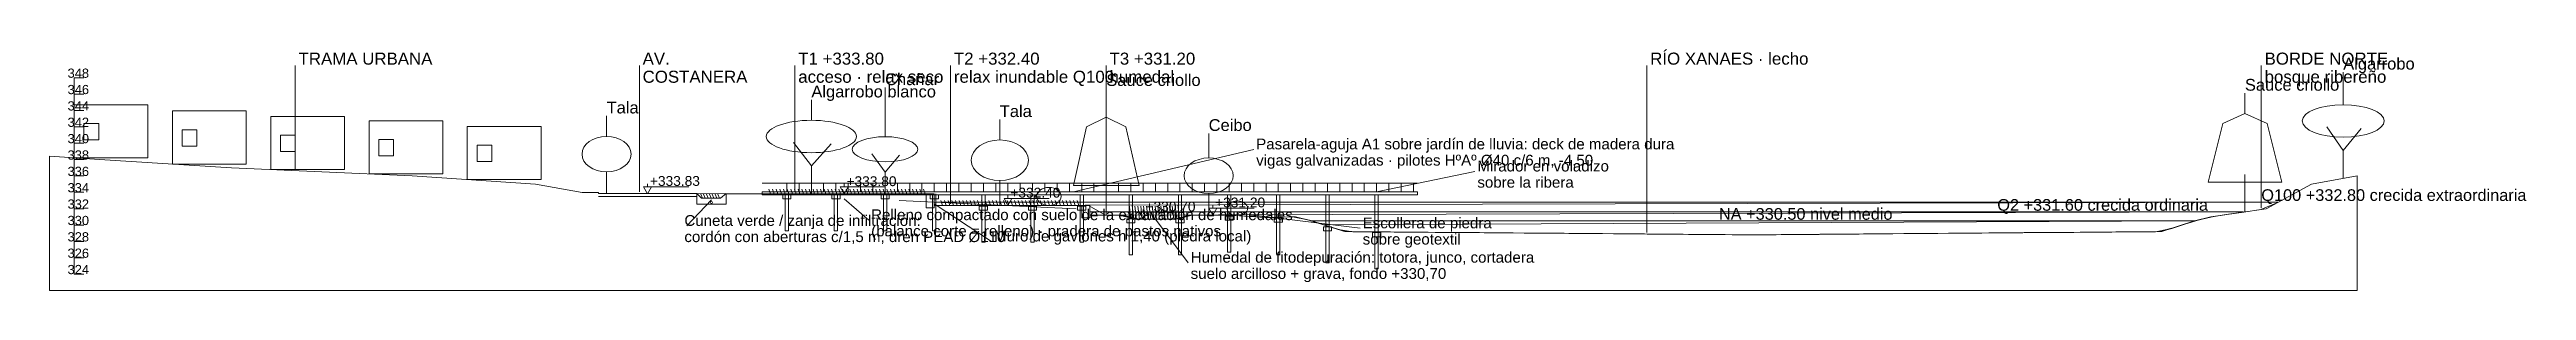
# Model space of a CAD drawing. Header units: metres. Extents: x -1097 to 1588, y -673 to 884.
# Drawn here: x 480 to 782.4, y -63 to -33.5 of the extents above; entities that cross this region are included whole.
import ezdxf

# ---------------------------------------------------------------- set-up
doc = ezdxf.new("R2010")
doc.units = ezdxf.units.M
for name, color, linetype, lineweight, plot in [('CORTE-AGUA', 5, 'Continuous', 0, False), ('CORTE-ESTRUCTURA', 30, 'Continuous', 0, False), ('CORTE-TERRENO', 7, 'Continuous', 0, False), ('CORTE-TERRENO_EXIST', 9, 'Continuous', 0, False), ('CORTE-TEXTO', 7, 'Continuous', 0, False), ('CORTE-VEGETACION', 3, 'Continuous', 0, False), ('COTAS', 7, 'Continuous', 0, False), ('SUDS-CUNETA_VERDE', 3, 'Continuous', 0, False), ('SUDS-PASARELA', 30, 'Continuous', 0, False), ('TERRAZAS-GAVIONES', 8, 'Continuous', 0, False)]:
    doc.layers.add(name, color=color, linetype=linetype, lineweight=lineweight, plot=plot)
doc.styles.add('ARIAL', font='arial.ttf')

msp = doc.modelspace()

# ---------------------------------------------------------------- texts
at = {"layer": 'CORTE-AGUA', "style": 'ARIAL'}
for s, p in [('Q100 +332.80 crecida extraordinaria', (750, -52.05)), ('NA +330.50 nivel medio', (683.79, -54.35)), ('Q2 +331.60 crecida ordinaria', (717.77, -53.25))]:
    msp.add_text(s, height=1.425, dxfattribs=at).set_placement(p)
at = {"layer": 'CORTE-TEXTO', "style": 'ARIAL'}
for s, height, p in [('348', 1.125, (482.2, -37)), ('TRAMA URBANA', 1.4725, (510.4, -35.4)), ('AV.', 1.472, (552.4, -35.4)), ('COSTANERA', 1.472, (552.4, -37.61)), ('T1 +333.80', 1.472, (571.4, -35.4)), ('acceso · relax seco', 1.4725, (571.4, -37.61)), ('T2 +332.40', 1.472, (590.4, -35.4)), ('relax inundable Q100', 1.4725, (590.4, -37.61)), ('T3 +331.20', 1.472, (609.4, -35.4)), ('humedal', 1.472, (609.4, -37.61)), ('RÍO XANAES · lecho', 1.4725, (675.4, -35.4)), ('bosque ribereño', 1.4725, (750.4, -37.61)), ('BORDE NORTE', 1.4725, (750.4, -35.4)), ('Algarrobo', 1.44, (760, -36)), ('346', 1.125, (482.2, -39)), ('Algarrobo blanco', 1.44, (573, -39.4)), ('Chañar', 1.44, (582, -37.9)), ('Sauce criollo', 1.44, (609, -38)), ('Sauce criollo', 1.44, (748, -38.58)), ('344', 1.125, (482.2, -41)), ('342', 1.125, (482.2, -43)), ('Tala', 1.44, (548, -41.36)), ('Tala', 1.44, (596, -41.8)), ('Ceibo', 1.44, (621.5, -43.5)), ('340', 1.125, (482.2, -45)), ('Pasarela-aguja A1 sobre jardín de lluvia: deck de madera dura', 1.3175, (627.3, -45.75)), ('338', 1.125, (482.2, -47)), ('336', 1.125, (482.2, -49)), ('vigas galvanizadas · pilotes HºAº Ø40 c/6 m, -4,50', 1.3175, (627.3, -47.73)), ('Mirador en voladizo', 1.3175, (654.3, -48.45)), ('334', 1.125, (482.2, -51)), ('sobre la ribera', 1.3175, (654.3, -50.43)), ('332', 1.125, (482.2, -53)), ('330', 1.125, (482.2, -55)), ('Cuneta verde / zanja de infiltración:', 1.3175, (557.5, -55.1)), ('Relleno compactado con suelo de la excavación de humedales', 1.3175, (580.3, -54.4)), ('Escollera de piedra', 1.3175, (640.3, -55.4)), ('328', 1.125, (482.2, -57)), ('cordón con aberturas c/1,5 m, dren PEAD Ø110', 1.3175, (557.5, -57.08)), ('(balance corte = relleno) · pradera de pastos nativos', 1.3175, (580.3, -56.38)), ('Muro de gaviones h 1,40 (piedra local)', 1.3175, (595.3, -57)), ('sobre geotextil', 1.3175, (640.3, -57.38)), ('326', 1.125, (482.2, -59)), ('324', 1.125, (482.2, -61)), ('suelo arcilloso + grava, fondo +330,70', 1.3175, (619.3, -61.58)), ('Humedal de fitodepuración: totora, junco, cortadera', 1.3175, (619.3, -59.6))]:
    msp.add_text(s, height=height, dxfattribs=at).set_placement(p)
at = {"layer": 'COTAS', "style": 'ARIAL'}
for s, p in [('+333.83', (553.29, -50.21)), ('+333.80', (577.29, -50.24)), ('+332.40', (597.29, -51.64)), ('+330.70', (613.79, -53.34)), ('+331.20', (622.29, -52.84))]:
    msp.add_text(s, height=1.2, dxfattribs=at).set_placement(p)

# ---------------------------------------------------------------- linework, layer by layer
at = {"layer": 'CORTE-AGUA'}
for points in [[(588.17, -52.2), (752, -52.24), (749.93, -53.1), (747.85, -53.41), (745.78, -53.71), (743.71, -54.04), (741.63, -54.57), (739.56, -55.24), (737.49, -55.8), (735.41, -55.82), (733.34, -55.84), (731.26, -55.85), (729.19, -55.87), (727.12, -55.89), (725.04, -55.9), (722.97, -55.92), (720.89, -55.94), (718.82, -55.95), (716.75, -55.97), (714.67, -55.99), (712.6, -56), (710.53, -56.02), (708.45, -56.04), (706.38, -56.05), (704.3, -56.07), (702.23, -56.09), (700.16, -56.1), (698.08, -56.12), (696.01, -56.14), (693.93, -56.15), (691.86, -56.17), (689.79, -56.19), (687.71, -56.2), (685.64, -56.18), (683.56, -56.16), (681.49, -56.15), (679.42, -56.13), (677.34, -56.11), (675.27, -56.1), (673.2, -56.08), (671.12, -56.06), (669.05, -56.05), (666.97, -56.03), (664.9, -56.01), (662.83, -56), (660.75, -55.98), (658.68, -55.97), (656.6, -55.95), (654.53, -55.93), (652.46, -55.92), (650.38, -55.9), (648.31, -55.88), (646.24, -55.87), (644.16, -55.85), (642.09, -55.83), (640.01, -55.82), (637.94, -55.75), (635.87, -55.07), (633.79, -54.42), (631.72, -54), (629.64, -54.07), (627.57, -54.01), (625.5, -53.89), (623.42, -53.8), (621.35, -53.8), (619.27, -53.8), (617.2, -54.3), (615.13, -54.3), (613.05, -54.3), (610.98, -53.8), (608.91, -53.8), (606.83, -52.6), (604.76, -52.6), (602.68, -52.6), (600.61, -52.6), (598.54, -52.6), (596.46, -52.6), (594.39, -52.6), (592.31, -52.6), (590.24, -52.6), (752, -52.2), (588.17, -52.2)], [(607.02, -53.4), (747.77, -53.42), (745.99, -53.68), (744.21, -53.95), (742.43, -54.35), (740.65, -54.89), (738.87, -55.47), (737.08, -55.81), (735.3, -55.82), (733.52, -55.83), (731.74, -55.85), (729.96, -55.86), (728.18, -55.88), (726.39, -55.89), (724.61, -55.91), (722.83, -55.92), (721.05, -55.93), (719.27, -55.95), (717.49, -55.96), (715.7, -55.98), (713.92, -55.99), (712.14, -56.01), (710.36, -56.02), (708.58, -56.03), (706.79, -56.05), (705.01, -56.06), (703.23, -56.08), (701.45, -56.09), (699.67, -56.11), (697.89, -56.12), (696.1, -56.13), (694.32, -56.15), (692.54, -56.16), (690.76, -56.18), (688.98, -56.19), (687.2, -56.19), (685.41, -56.18), (683.63, -56.17), (681.85, -56.15), (680.07, -56.14), (678.29, -56.12), (676.5, -56.11), (674.72, -56.09), (672.94, -56.08), (671.16, -56.07), (669.38, -56.05), (667.6, -56.04), (665.81, -56.02), (664.03, -56.01), (662.25, -55.99), (660.47, -55.98), (658.69, -55.97), (656.91, -55.95), (655.12, -55.94), (653.34, -55.92), (651.56, -55.91), (649.78, -55.89), (648, -55.88), (646.22, -55.87), (644.43, -55.85), (642.65, -55.84), (640.87, -55.82), (639.09, -55.81), (637.31, -55.54), (635.52, -54.96), (633.74, -54.41), (631.96, -54), (630.18, -54.05), (628.4, -54.06), (626.62, -53.96), (624.83, -53.85), (623.05, -53.8), (621.27, -53.8), (619.49, -53.8), (617.71, -54.23), (615.93, -54.3), (614.14, -54.3), (612.36, -54.25), (610.58, -53.8), (608.8, -53.8), (747.77, -53.4), (607.02, -53.4)], [(634.15, -54.5), (741.79, -54.52), (740.42, -54.96), (739.06, -55.41), (737.7, -55.8), (736.33, -55.81), (734.97, -55.82), (733.61, -55.83), (732.25, -55.84), (730.88, -55.86), (729.52, -55.87), (728.16, -55.88), (726.8, -55.89), (725.43, -55.9), (724.07, -55.91), (722.71, -55.92), (721.35, -55.93), (719.98, -55.94), (718.62, -55.95), (717.26, -55.97), (715.9, -55.98), (714.53, -55.99), (713.17, -56), (711.81, -56.01), (710.45, -56.02), (709.08, -56.03), (707.72, -56.04), (706.36, -56.05), (705, -56.06), (703.63, -56.07), (702.27, -56.09), (700.91, -56.1), (699.55, -56.11), (698.18, -56.12), (696.82, -56.13), (695.46, -56.14), (694.1, -56.15), (692.73, -56.16), (691.37, -56.17), (690.01, -56.18), (688.65, -56.19), (687.28, -56.19), (685.92, -56.18), (684.56, -56.17), (683.2, -56.16), (681.83, -56.15), (680.47, -56.14), (679.11, -56.13), (677.75, -56.12), (676.38, -56.11), (675.02, -56.1), (673.66, -56.09), (672.3, -56.07), (670.93, -56.06), (669.57, -56.05), (668.21, -56.04), (666.85, -56.03), (665.48, -56.02), (664.12, -56.01), (662.76, -56), (661.4, -55.99), (660.03, -55.98), (658.67, -55.97), (657.31, -55.95), (655.95, -55.94), (654.58, -55.93), (653.22, -55.92), (651.86, -55.91), (650.5, -55.9), (649.13, -55.89), (647.77, -55.88), (646.41, -55.87), (645.05, -55.86), (643.68, -55.84), (642.32, -55.83), (640.96, -55.82), (639.6, -55.81), (638.23, -55.8), (636.87, -55.4), (635.51, -54.96), (741.79, -54.5), (634.15, -54.5)]]:
    msp.add_lwpolyline(points, close=True, dxfattribs=at)
for points in [[(588.17, -52.2), (752, -52.2)], [(607.02, -53.4), (747.77, -53.4)], [(634.15, -54.5), (741.79, -54.5)]]:
    msp.add_lwpolyline(points, dxfattribs=at)
at = {"layer": 'CORTE-ESTRUCTURA'}
for points in [[(483, -46.8), (483, -40.3), (492, -40.3), (492, -46.8)], [(495, -47.55), (495, -41.05), (504, -41.05), (504, -47.55)], [(507, -48.22), (507, -41.72), (516, -41.72), (516, -48.22)], [(519, -48.76), (519, -42.26), (528, -42.26), (528, -48.76)], [(484.2, -44.6), (486, -44.6), (486, -42.6), (484.2, -42.6)], [(496.2, -45.35), (498, -45.35), (498, -43.35), (496.2, -43.35)], [(508.2, -46.02), (510, -46.02), (510, -44.02), (508.2, -44.02)], [(520.2, -46.56), (522, -46.56), (522, -44.56), (520.2, -44.56)], [(531, -49.45), (531, -42.95), (540, -42.95), (540, -49.45)], [(532.2, -47.25), (534, -47.25), (534, -45.25), (532.2, -45.25)], [(569.5, -51.3), (570.5, -51.3), (570.5, -51.8), (569.5, -51.8)], [(575.5, -51.3), (576.5, -51.3), (576.5, -51.8), (575.5, -51.8)], [(581.5, -51.3), (582.5, -51.3), (582.5, -51.8), (581.5, -51.8)], [(587.5, -51.3), (588.5, -51.3), (588.5, -51.8), (587.5, -51.8)], [(593.8, -51.3), (594.2, -51.3), (594.2, -52.6), (593.8, -52.6)], [(599.8, -51.3), (600.2, -51.3), (600.2, -52.6), (599.8, -52.6)], [(605.8, -51.3), (606.2, -51.3), (606.2, -52.6), (605.8, -52.6)], [(611.8, -51.3), (612.2, -51.3), (612.2, -54.13), (611.8, -54.13)], [(617.8, -51.3), (618.2, -51.3), (618.2, -54.13), (617.8, -54.13)], [(623.8, -51.3), (624.2, -51.3), (624.2, -53.8), (623.8, -53.8)], [(629.8, -51.3), (630.2, -51.3), (630.2, -54.06), (629.8, -54.06)], [(635.8, -51.3), (636.2, -51.3), (636.2, -55.12), (635.8, -55.12)], [(641.8, -51.3), (642.2, -51.3), (642.2, -55.83), (641.8, -55.83)], [(593.5, -52.7), (594.5, -52.7), (594.5, -53.2), (593.5, -53.2)], [(599.5, -52.7), (600.5, -52.7), (600.5, -53.2), (599.5, -53.2)], [(605.5, -52.7), (606.5, -52.7), (606.5, -53.2), (605.5, -53.2)], [(611.5, -54.23), (612.5, -54.23), (612.5, -54.73), (611.5, -54.73)], [(617.5, -54.23), (618.5, -54.23), (618.5, -54.73), (617.5, -54.73)], [(623.5, -53.9), (624.5, -53.9), (624.5, -54.4), (623.5, -54.4)], [(629.5, -54.16), (630.5, -54.16), (630.5, -54.66), (629.5, -54.66)], [(635.5, -55.22), (636.5, -55.22), (636.5, -55.72), (635.5, -55.72)], [(641.5, -55.93), (642.5, -55.93), (642.5, -56.43), (641.5, -56.43)]]:
    msp.add_lwpolyline(points, close=True, dxfattribs=at)
for points in [[(569.8, -51.2), (569.8, -55.7), (570.2, -55.7), (570.2, -51.2)], [(575.8, -51.2), (575.8, -55.7), (576.2, -55.7), (576.2, -51.2)], [(581.8, -51.2), (581.8, -55.7), (582.2, -55.7), (582.2, -51.2)], [(587.8, -51.2), (587.8, -55.7), (588.2, -55.7), (588.2, -51.2)], [(547, -51.51), (559, -51.51)], [(593.8, -52.6), (593.8, -57.1), (594.2, -57.1), (594.2, -52.6)], [(599.8, -52.6), (599.8, -57.1), (600.2, -57.1), (600.2, -52.6)], [(605.8, -52.6), (605.8, -57.1), (606.2, -57.1), (606.2, -52.6)], [(611.8, -54.13), (611.8, -58.63), (612.2, -58.63), (612.2, -54.13)], [(617.8, -54.13), (617.8, -58.63), (618.2, -58.63), (618.2, -54.13)], [(623.8, -53.8), (623.8, -58.3), (624.2, -58.3), (624.2, -53.8)], [(629.8, -54.06), (629.8, -58.56), (630.2, -58.56), (630.2, -54.06)], [(635.8, -55.12), (635.8, -59.62), (636.2, -59.62), (636.2, -55.12)], [(641.8, -55.83), (641.8, -60.33), (642.2, -60.33), (642.2, -55.83)]]:
    msp.add_lwpolyline(points, dxfattribs=at)
at = {"layer": 'CORTE-TERRENO'}
msp.add_lwpolyline([(480, -46.6), (486.09, -47), (502.21, -48), (524.28, -49), (539.34, -50), (545, -51.01), (547, -51.01), (547, -51.16), (559, -51.16), (562.6, -51.17), (567, -51.2), (588, -51.2), (588, -52.6), (607, -52.6), (607, -53.8), (611, -53.8), (612.5, -54.3), (617.5, -54.3), (619, -53.8), (624, -53.8), (629, -54.1), (631.39, -54), (632.11, -54), (634.11, -54.5), (638.11, -55.8), (687.98, -56.2), (737.85, -55.8), (741.85, -54.5), (743.85, -54), (750.59, -53), (756.14, -50), (761.69, -49), (761.69, -63), (480, -63)], close=True, dxfattribs=at)
msp.add_lwpolyline([(480, -46.6), (486.09, -47), (502.21, -48), (524.28, -49), (539.34, -50), (545, -51.01), (547, -51.01), (547, -51.16), (559, -51.16), (562.6, -51.17), (567, -51.2), (588, -51.2), (588, -52.6), (607, -52.6), (607, -53.8), (611, -53.8), (612.5, -54.3), (617.5, -54.3), (619, -53.8), (624, -53.8), (629, -54.1), (631.39, -54), (632.11, -54), (634.11, -54.5), (638.11, -55.8), (687.98, -56.2), (737.85, -55.8), (741.85, -54.5), (743.85, -54), (750.59, -53), (756.14, -50), (761.69, -49)], dxfattribs=at)
at = {"layer": 'CORTE-TERRENO_EXIST'}
msp.add_lwpolyline([(583.71, -52), (605.32, -53)], dxfattribs=at)
at = {"layer": 'CORTE-TEXTO'}
for points in [[(510, -48.15), (510, -35.5)], [(552, -50.96), (552, -35.5)], [(571, -51), (571, -35.5)], [(590, -52.4), (590, -35.5)], [(609, -53.6), (609, -35.5)], [(675, -55.9), (675, -35.5)], [(750, -52.89), (750, -35.5)], [(483, -37), (484.2, -37)], [(483, -61), (483, -37)], [(483, -39), (484.2, -39)], [(483, -41), (484.2, -41)], [(483, -43), (484.2, -43)], [(483, -45), (484.2, -45)], [(483, -47), (484.2, -47)], [(605, -50.95), (627, -45.75)], [(483, -49), (484.2, -49)], [(483, -51), (484.2, -51)], [(642, -50.95), (654, -48.45)], [(483, -53), (484.2, -53)], [(560.8, -51.9), (557.8, -55.1)], [(577, -51.8), (580, -54.4)], [(588, -52.4), (595, -57)], [(615, -54.3), (619, -59.6)], [(627, -53.8), (640, -55.4)], [(483, -55), (484.2, -55)], [(483, -57), (484.2, -57)], [(483, -59), (484.2, -59)], [(483, -61), (484.2, -61)]]:
    msp.add_lwpolyline(points, dxfattribs=at)
at = {"layer": 'CORTE-VEGETACION'}
for points in [[(582, -44.2), (582, -38.2)], [(609, -41.8), (609, -38.3)], [(748, -41.38), (748, -38.88)], [(760, -40.3), (760, -36.3)], [(548, -44.16), (548, -41.66)], [(573, -42.2), (573, -39.7)], [(596, -44.6), (596, -42.1)], [(573, -47.78), (570.8, -44.9)], [(573, -47.78), (575.42, -45.08)], [(621.5, -46.8), (621.5, -43.8)], [(760, -45.88), (758, -43)], [(760, -45.88), (762.2, -43.18)], [(573, -51.2), (573, -47.78)], [(582, -48.54), (580.4, -46.3)], [(582, -48.54), (583.76, -46.44)], [(760, -49.3), (760, -45.88)], [(548, -51.16), (548, -48.5)], [(559.7, -51.71), (559.5, -51.21)], [(560.05, -51.71), (559.85, -51.21)], [(560.4, -51.71), (560.2, -51.21)], [(560.75, -51.71), (560.55, -51.21)], [(561.1, -51.71), (560.9, -51.21)], [(561.45, -51.71), (561.25, -51.21)], [(561.8, -51.71), (561.6, -51.21)], [(568, -51.2), (567.8, -50.6)], [(568.45, -51.2), (568.25, -50.6)], [(568.9, -51.2), (568.7, -50.6)], [(569.35, -51.2), (569.15, -50.6)], [(569.8, -51.2), (569.6, -50.6)], [(570.25, -51.2), (570.05, -50.6)], [(570.7, -51.2), (570.5, -50.6)], [(571.15, -51.2), (570.95, -50.6)], [(571.6, -51.2), (571.4, -50.6)], [(572.05, -51.2), (571.85, -50.6)], [(572.5, -51.2), (572.3, -50.6)], [(572.95, -51.2), (572.75, -50.6)], [(573.4, -51.2), (573.2, -50.6)], [(573.85, -51.2), (573.65, -50.6)], [(574.3, -51.2), (574.1, -50.6)], [(574.75, -51.2), (574.55, -50.6)], [(575.2, -51.2), (575, -50.6)], [(575.65, -51.2), (575.45, -50.6)], [(576.1, -51.2), (575.9, -50.6)], [(576.55, -51.2), (576.35, -50.6)], [(577, -51.2), (576.8, -50.6)], [(577.45, -51.2), (577.25, -50.6)], [(577.9, -51.2), (577.7, -50.6)], [(578.35, -51.2), (578.15, -50.6)], [(578.8, -51.2), (578.6, -50.6)], [(579.25, -51.2), (579.05, -50.6)], [(579.7, -51.2), (579.5, -50.6)], [(580.15, -51.2), (579.95, -50.6)], [(580.6, -51.2), (580.4, -50.6)], [(581.05, -51.2), (580.85, -50.6)], [(581.5, -51.2), (581.3, -50.6)], [(581.95, -51.2), (581.75, -50.6)], [(582, -51.2), (582, -48.54)], [(582.4, -51.2), (582.2, -50.6)], [(582.85, -51.2), (582.65, -50.6)], [(583.3, -51.2), (583.1, -50.6)], [(583.75, -51.2), (583.55, -50.6)], [(584.2, -51.2), (584, -50.6)], [(584.65, -51.2), (584.45, -50.6)], [(585.1, -51.2), (584.9, -50.6)], [(585.55, -51.2), (585.35, -50.6)], [(586, -51.2), (585.8, -50.6)], [(586.45, -51.2), (586.25, -50.6)], [(586.9, -51.2), (586.7, -50.6)], [(596, -52.6), (596, -49.56)], [(609, -53.8), (609, -49.24)], [(621.5, -53.8), (621.5, -51.14)], [(748, -53.38), (748, -48.82)], [(589, -52.6), (588.8, -52)], [(589.45, -52.6), (589.25, -52)], [(589.9, -52.6), (589.7, -52)], [(590.35, -52.6), (590.15, -52)], [(590.8, -52.6), (590.6, -52)], [(591.25, -52.6), (591.05, -52)], [(591.7, -52.6), (591.5, -52)], [(592.15, -52.6), (591.95, -52)], [(592.6, -52.6), (592.4, -52)], [(593.05, -52.6), (592.85, -52)], [(593.5, -52.6), (593.3, -52)], [(593.95, -52.6), (593.75, -52)], [(594.4, -52.6), (594.2, -52)], [(594.85, -52.6), (594.65, -52)], [(595.3, -52.6), (595.1, -52)], [(595.75, -52.6), (595.55, -52)], [(596.2, -52.6), (596, -52)], [(596.65, -52.6), (596.45, -52)], [(597.1, -52.6), (596.9, -52)], [(597.55, -52.6), (597.35, -52)], [(598, -52.6), (597.8, -52)], [(598.45, -52.6), (598.25, -52)], [(598.9, -52.6), (598.7, -52)], [(599.35, -52.6), (599.15, -52)], [(599.8, -52.6), (599.6, -52)], [(600.25, -52.6), (600.05, -52)], [(600.7, -52.6), (600.5, -52)], [(601.15, -52.6), (600.95, -52)], [(601.6, -52.6), (601.4, -52)], [(602.05, -52.6), (601.85, -52)], [(602.5, -52.6), (602.3, -52)], [(602.95, -52.6), (602.75, -52)], [(603.4, -52.6), (603.2, -52)], [(603.85, -52.6), (603.65, -52)], [(604.3, -52.6), (604.1, -52)], [(604.75, -52.6), (604.55, -52)], [(605.2, -52.6), (605, -52)], [(605.65, -52.6), (605.45, -52)], [(612, -54.13), (611.8, -52.51)], [(612.35, -54.25), (612.15, -52.63)], [(612.7, -54.3), (612.5, -52.68)], [(613.05, -54.3), (612.85, -52.68)], [(613.4, -54.3), (613.2, -52.68)], [(613.75, -54.3), (613.55, -52.68)], [(614.1, -54.3), (613.9, -52.68)], [(614.45, -54.3), (614.25, -52.68)], [(614.8, -54.3), (614.6, -52.68)], [(615.15, -54.3), (614.95, -52.68)], [(615.5, -54.3), (615.3, -52.68)], [(615.85, -54.3), (615.65, -52.68)], [(616.2, -54.3), (616, -52.68)], [(616.55, -54.3), (616.35, -52.68)], [(616.9, -54.3), (616.7, -52.68)], [(617.25, -54.3), (617.05, -52.68)], [(617.6, -54.27), (617.4, -52.65)], [(617.95, -54.15), (617.75, -52.53)]]:
    msp.add_lwpolyline(points, dxfattribs=at)
for points in [[(605, -50.15), (606.6, -43), (609, -41.8), (611.4, -43), (613, -50.15)], [(743.5, -49.74), (745.3, -42.58), (748, -41.38), (750.7, -42.58), (752.5, -49.74)]]:
    msp.add_lwpolyline(points, close=True, dxfattribs=at)
for centre, major_axis, ratio in [((573, -44.18), (5.5, 0), 0.36), ((760, -42.28), (5, 0), 0.396), ((548, -46.33), (3, 0), 0.723333), ((582, -45.74), (4, 0), 0.385), ((596, -47.08), (3.5, 0), 0.708571), ((621.5, -48.97), (3, 0), 0.723333), ((602, -51.5), (1.5, 0), 0.733333), ((625, -52.96), (1.25, 0), 0.72)]:
    msp.add_ellipse(centre, major_axis=major_axis, ratio=ratio, dxfattribs=at)
at = {"layer": 'COTAS'}
for points in [[(552.52, -50.31), (553.48, -50.31), (553, -51.17)], [(576.52, -50.34), (577.48, -50.34), (577, -51.2)], [(596.52, -51.74), (597.48, -51.74), (597, -52.6)], [(613.02, -53.44), (613.98, -53.44), (613.5, -54.3)], [(621.52, -52.94), (622.48, -52.94), (622, -53.8)]]:
    msp.add_lwpolyline(points, close=True, dxfattribs=at)
for points in [[(553, -50.31), (553, -49.95)], [(553, -50.31), (558.04, -50.31)], [(577, -50.34), (577, -49.98)], [(577, -50.34), (582.04, -50.34)], [(597, -51.74), (597, -51.38)], [(597, -51.74), (602.04, -51.74)], [(613.5, -53.44), (613.5, -53.08)], [(613.5, -53.44), (618.54, -53.44)], [(622, -52.94), (622, -52.58)], [(622, -52.94), (627.04, -52.94)]]:
    msp.add_lwpolyline(points, dxfattribs=at)
at = {"layer": 'SUDS-CUNETA_VERDE'}
msp.add_lwpolyline([(559, -51.16), (559.6, -51.71), (561.9, -51.71), (562.6, -51.16), (562.6, -52.46), (559, -52.46)], close=True, dxfattribs=at)
msp.add_lwpolyline([(559, -51.16), (559.6, -51.71), (561.9, -51.71), (562.6, -51.16)], dxfattribs=at)
msp.add_circle((560.8, -52.26), 0.12, dxfattribs=at)
at = {"layer": 'SUDS-PASARELA'}
for points in [[(567, -49.9), (647, -49.9)], [(570, -50.95), (570, -49.9)], [(571.5, -50.95), (571.5, -49.9)], [(573, -50.95), (573, -49.9)], [(574.5, -50.95), (574.5, -49.9)], [(576, -50.95), (576, -49.9)], [(577.5, -50.95), (577.5, -49.9)], [(579, -50.95), (579, -49.9)], [(580.5, -50.95), (580.5, -49.9)], [(582, -50.95), (582, -49.9)], [(583.5, -50.95), (583.5, -49.9)], [(585, -50.95), (585, -49.9)], [(586.5, -50.95), (586.5, -49.9)], [(588, -50.95), (588, -49.9)], [(589.5, -50.95), (589.5, -49.9)], [(591, -50.95), (591, -49.9)], [(592.5, -50.95), (592.5, -49.9)], [(594, -50.95), (594, -49.9)], [(595.5, -50.95), (595.5, -49.9)], [(597, -50.95), (597, -49.9)], [(598.5, -50.95), (598.5, -49.9)], [(600, -50.95), (600, -49.9)], [(601.5, -50.95), (601.5, -49.9)], [(603, -50.95), (603, -49.9)], [(604.5, -50.95), (604.5, -49.9)], [(606, -50.95), (606, -49.9)], [(607.5, -50.95), (607.5, -49.9)], [(609, -50.95), (609, -49.9)], [(610.5, -50.95), (610.5, -49.9)], [(612, -50.95), (612, -49.9)], [(613.5, -50.95), (613.5, -49.9)], [(615, -50.95), (615, -49.9)], [(616.5, -50.95), (616.5, -49.9)], [(618, -50.95), (618, -49.9)], [(619.5, -50.95), (619.5, -49.9)], [(621, -50.95), (621, -49.9)], [(622.5, -50.95), (622.5, -49.9)], [(624, -50.95), (624, -49.9)], [(625.5, -50.95), (625.5, -49.9)], [(627, -50.95), (627, -49.9)], [(628.5, -50.95), (628.5, -49.9)], [(630, -50.95), (630, -49.9)], [(631.5, -50.95), (631.5, -49.9)], [(633, -50.95), (633, -49.9)], [(634.5, -50.95), (634.5, -49.9)], [(636, -50.95), (636, -49.9)], [(637.5, -50.95), (637.5, -49.9)], [(639, -50.95), (639, -49.9)], [(640.5, -50.95), (640.5, -49.9)], [(642, -50.95), (642, -49.9)], [(643.5, -50.95), (643.5, -49.9)], [(645, -50.95), (645, -49.9)], [(646.5, -50.95), (646.5, -49.9)]]:
    msp.add_lwpolyline(points, dxfattribs=at)
msp.add_lwpolyline([(567, -50.95), (647, -50.95), (647, -51.3), (567, -51.3)], close=True, dxfattribs=at)
at = {"layer": 'TERRAZAS-GAVIONES'}
for points in [[(587.01, -52.9), (588.01, -52.9), (588.01, -51.2), (587.01, -51.2)], [(606.01, -54.1), (607.01, -54.1), (607.01, -52.6), (606.01, -52.6)]]:
    msp.add_lwpolyline(points, close=True, dxfattribs=at)
for points in [[(587.01, -52.9), (588.01, -52.9), (588.01, -51.2), (587.01, -51.2), (587.01, -52.9)], [(606.01, -54.1), (607.01, -54.1), (607.01, -52.6), (606.01, -52.6), (606.01, -54.1)]]:
    msp.add_lwpolyline(points, dxfattribs=at)

msp.set_redraw_order([(e.dxf.handle, doc.entitydb.next_handle()) for e in msp.query("TEXT MTEXT ATTDEF DIMENSION ARC_DIMENSION")])  # texts and dimensions are drawn at this point

doc.saveas('drawing.dxf')
